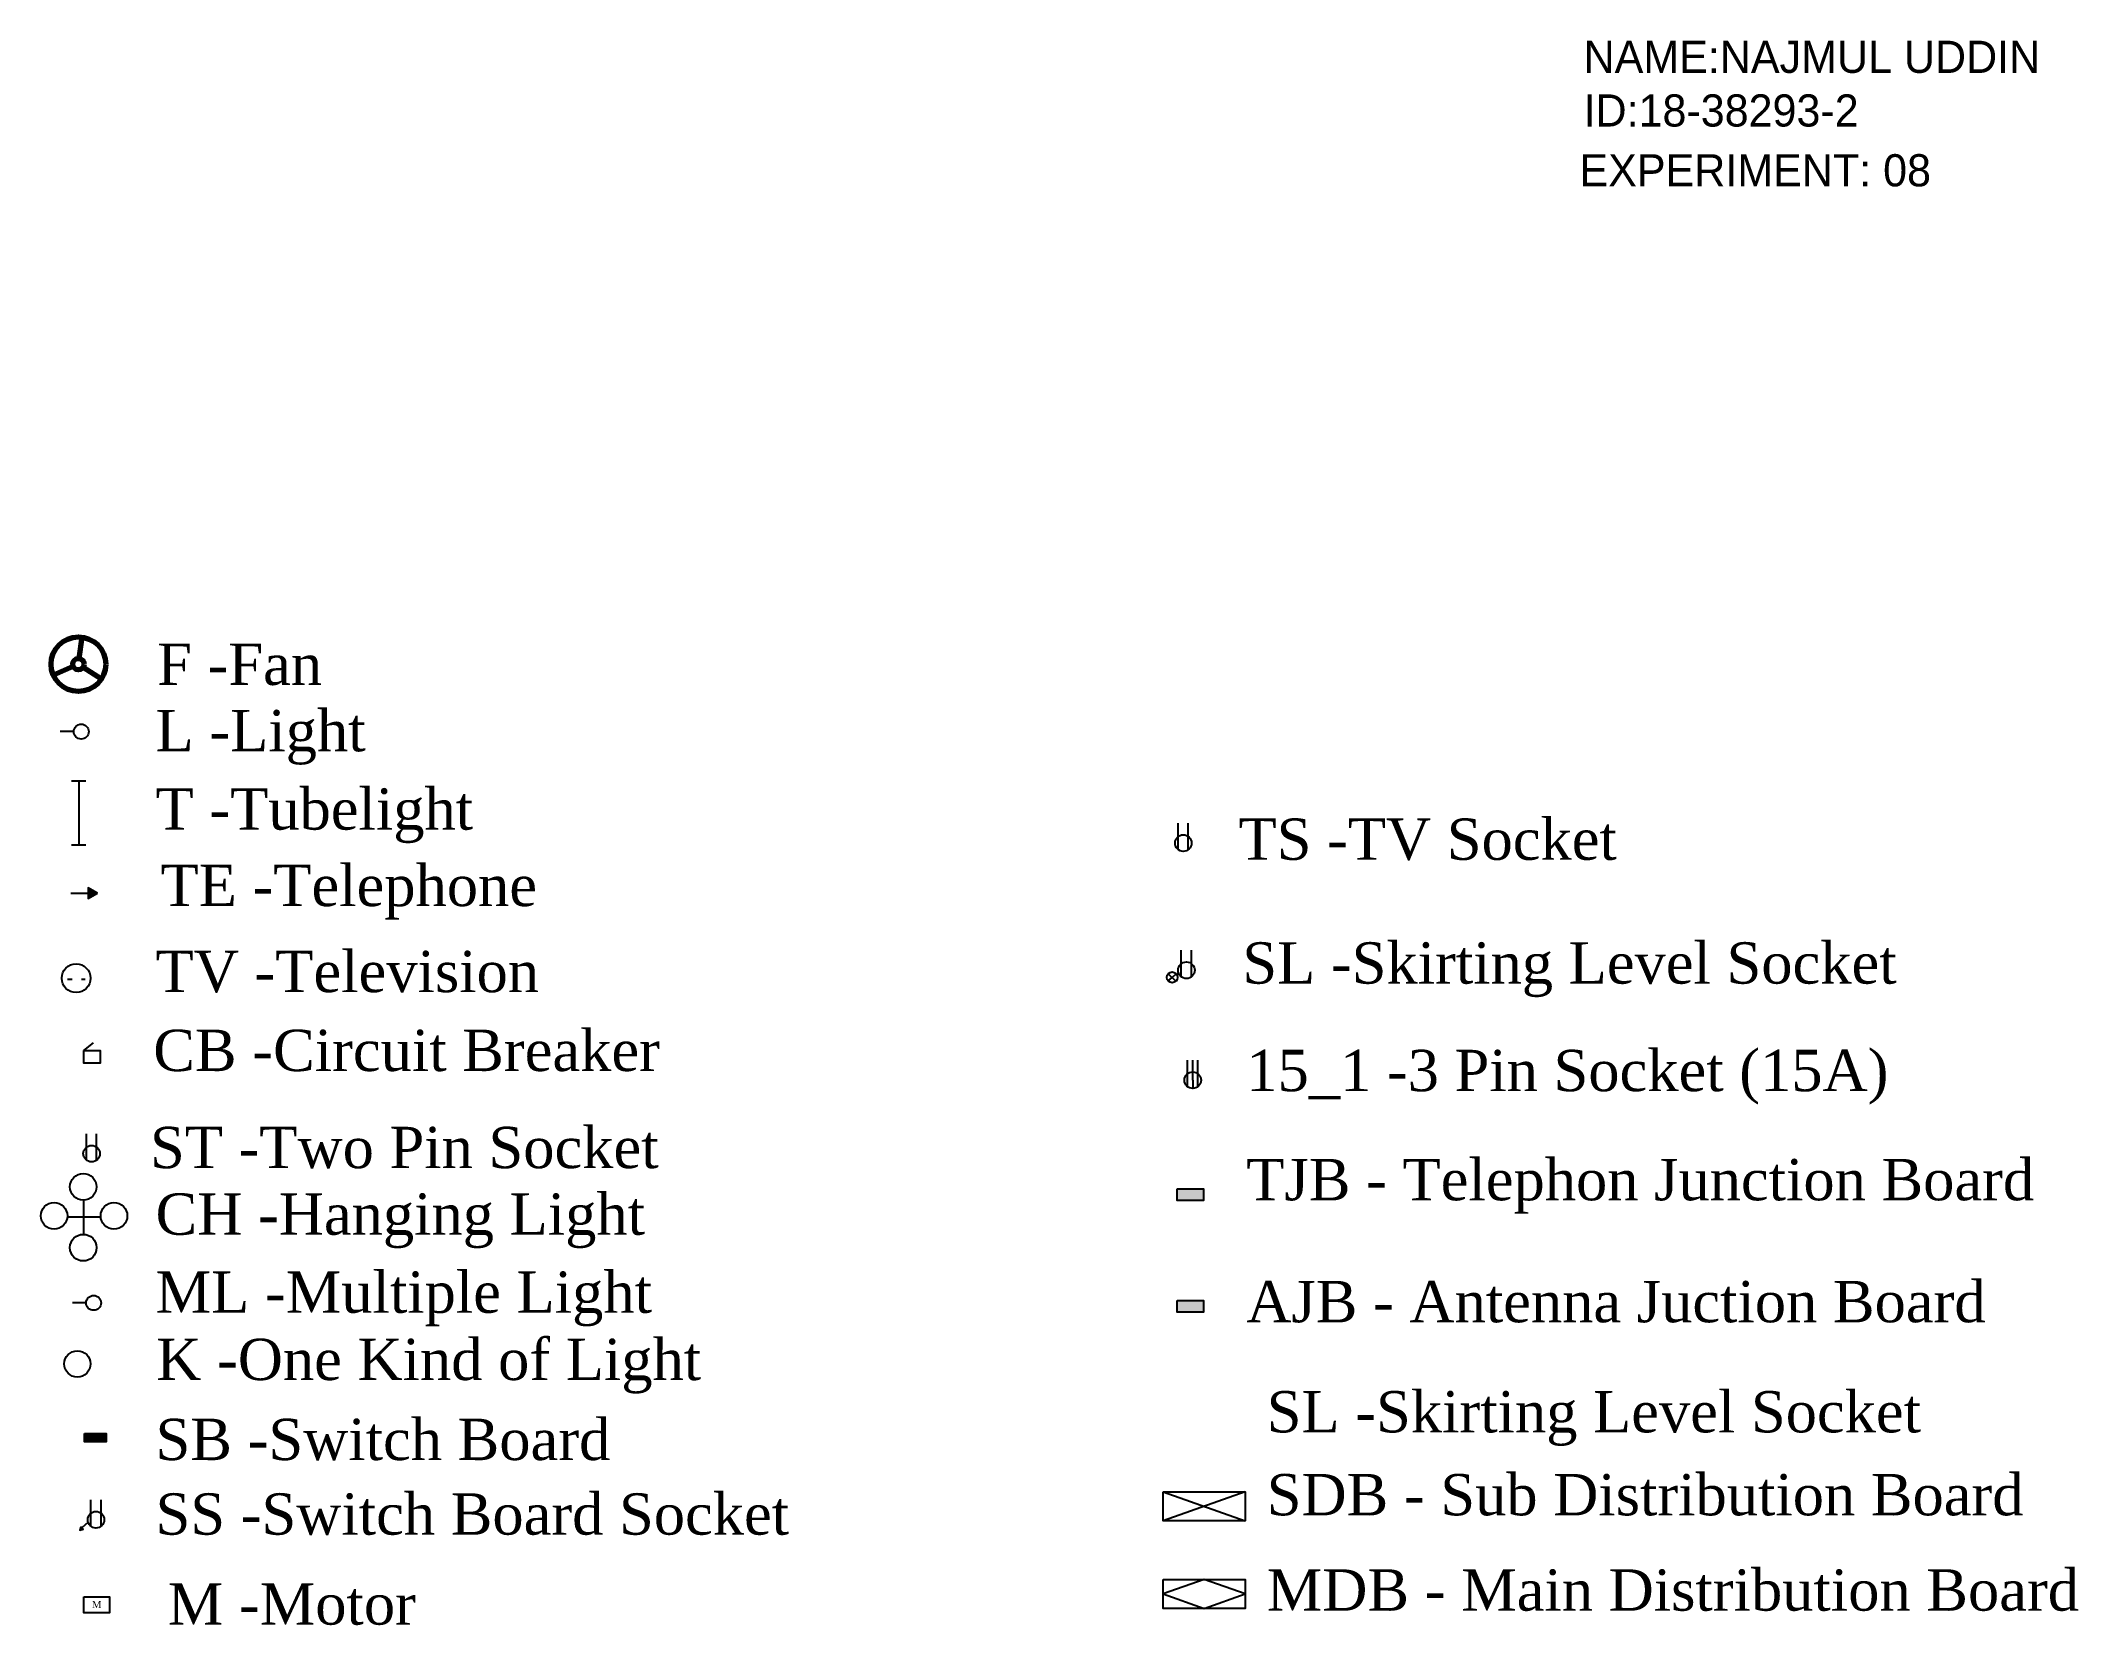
# Model space of a CAD drawing. Header units: inches. Extents: x -1325 to 3116, y -95 to 942.
# Drawn here: x -1325 to -439, y -35 to 655 of the extents above; entities that cross this region are included whole.
import ezdxf

# ---------------------------------------------------------------- set-up
doc = ezdxf.new("R2010")
doc.units = ezdxf.units.IN
doc.header["$MEASUREMENT"] = 0

msp = doc.modelspace()

# ---------------------------------------------------------------- texts
for s, p in [('NAME:NAJMUL UDDIN', (-654.22, 640.88)), ('ID:18-38293-2', (-654.22, 617.54)), ('EXPERIMENT: 08', (-656, 591.5))]:
    msp.add_text(s, height=14).set_placement(p)
at = {"char_height": 18, "attachment_point": 1}
for s, insert, width in [('{\\fTimes New Roman|b0|i0|c0|p18;F -Fan}', (-1274.84, 392.54), 122.9725), ('{\\fTimes New Roman|b0|i0|c0|p18;L -Light}', (-1275.54, 363.68), 122.9725), ('{\\fTimes New Roman|b0|i0|c0|p18;T -Tubelight}', (-1275.54, 329.57), 182.7544), ('{\\fTimes New Roman|b0|i0|c0|p18;TS -TV Socket}', (-804.35, 316.44), 285.2657), ('{\\fTimes New Roman|b0|i0|c0|p18;TE -Telephone}', (-1273.37, 296.3), 219.1102), ('{\\fTimes New Roman|b0|i0|c0|p18;TV -Television}', (-1275.54, 258.85), 219.1102), ('{\\fTimes New Roman|b0|i0|c0|p18;SL -Skirting Level Socket}', (-802.69, 262.56), 380.1553), ('{\\fTimes New Roman|b0|i0|c0|p18;CB -Circuit Breaker}', (-1276.54, 224.52), 305.1661), ('{\\fTimes New Roman|b0|i0|c0|p18;15_1 -3 Pin Socket (15A)}', (-800.96, 215.76), 380.1553), ('{\\fTimes New Roman|b0|i0|c0|p18;ST -Two Pin Socket}', (-1277.96, 182.26), 302.2715), ('{\\fTimes New Roman|b0|i0|c0|p18;TJB - Telephon Junction Board}', (-800.96, 168.27), 470.1247), ('{\\fTimes New Roman|b0|i0|c0|p18;CH -Hanging Light}', (-1275.54, 153.28), 285.2657), ('{\\fTimes New Roman|b0|i0|c0|p18;ML -Multiple Light}', (-1275.54, 119.31), 285.2657), ('{\\fTimes New Roman|b0|i0|c0|p18;AJB - Antenna Juction Board}', (-800.96, 115.19), 431.0015), ('{\\fTimes New Roman|b0|i0|c0|p18;K -One Kind of Light}', (-1275.25, 90.04), 310.8634), ('{\\fTimes New Roman|b0|i0|c0|p18;SL -Skirting Level Socket}', (-792.08, 67.26), 380.1553), ('{\\fTimes New Roman|b0|i0|c0|p18;SB -Switch Board}', (-1275.54, 55.22), 285.2657), ('{\\fTimes New Roman|b0|i0|c0|p18;SDB - Sub Distribution Board}', (-792.08, 31.17), 441.2726), ('{\\fTimes New Roman|b0|i0|c0|p18;SS -Switch Board Socket}', (-1275.54, 22.76), 367.5734), ('{\\fTimes New Roman|b0|i0|c0|p18;M -Motor}', (-1270.26, -16.4), 145.7282), ('{\\fTimes New Roman|b0|i0|c0|p18;MDB - Main Distribution Board}', (-792.08, -10.32), 467.1801)]:
    msp.add_mtext(s, dxfattribs=dict(at, insert=insert, width=width))
at = {"insert": (-1303.16, -24.18), "char_height": 3, "attachment_point": 1}
msp.add_mtext('{\\fTimes New Roman|b0|i0|c0|p18;M}', dxfattribs=at)

# ---------------------------------------------------------------- hatches: boundary and pattern name
h = msp.add_hatch(color=256)
h.set_gradient(one_color=1, tint=1)
h.paths.add_polyline_path([(-1300.79, 283.9), (-1304.89, 286.27), (-1304.89, 281.53)])
h = msp.add_hatch(color=256)
h.set_gradient(color1=(129, 169, 10), color2=(107, 140, 8), one_color=1, tint=0.29, name='SPHERICAL')
h.paths.add_polyline_path([(-831.09, 155.24), (-819.57, 155.24), (-819.57, 150.14), (-831.09, 150.14)])
h = msp.add_hatch(color=256)
h.set_gradient(color1=(27, 71, 152), color2=(32, 85, 182), one_color=1, tint=0.42, name='SPHERICAL')
h.paths.add_polyline_path([(-831.09, 106.65), (-819.57, 106.65), (-819.57, 101.55), (-831.09, 101.55)])
h = msp.add_hatch(color=256)
h.set_gradient(color1=(131, 145, 143), color2=(117, 132, 130), one_color=1, tint=0.49, name='SPHERICAL')
h.paths.add_polyline_path([(-1306.41, 48.78), (-1297.09, 48.78), (-1297.09, 45.11), (-1306.41, 45.11)])
h = msp.add_hatch(color=256)
h.set_gradient(color1=(7, 8, 8), color2=(28, 33, 33), one_color=1, tint=0.12, name='SPHERICAL')
h.paths.add_polyline_path([(-1308.12, 8.18), (-1308.43, 6.76), (-1307.05, 7.2)])

# ---------------------------------------------------------------- linework, layer by layer
at = {"lineweight": 70}
for p, q in [((-1308.8, 386.01), (-1307.55, 395.36)), ((-1311.38, 382.52), (-1320.01, 378.73)), ((-1307.08, 382.21), (-1299.09, 377.18))]:
    msp.add_line(p, q, dxfattribs=at)
for p, q in [((-1311.12, 354.23), (-1316.99, 354.23)), ((-1312.18, 332.75), (-1305.88, 332.75)), ((-1308.92, 332.75), (-1308.92, 304.99)), ((-830.62, 302.89), (-830.62, 314.42)), ((-826.19, 302.86), (-826.19, 314.42)), ((-1312.18, 304.96), (-1305.88, 304.96)), ((-1312.42, 283.9), (-1303.53, 283.9)), ((-829.24, 247.54), (-829.24, 259.06)), ((-824.81, 247.5), (-824.81, 259.06)), ((-835.01, 248.77), (-831.56, 245.62)), ((-833.2, 247.29), (-831.44, 248.83)), ((-1313.9, 246.56), (-1311.9, 246.56)), ((-1307.84, 246.56), (-1306.2, 246.56)), ((-835.01, 245.82), (-833.2, 247.29)), ((-833.2, 247.29), (-833.2, 247.29)), ((-1306.75, 215.5), (-1302.59, 218.81)), ((-826.51, 199.71), (-826.51, 211.24)), ((-824.27, 202.54), (-824.27, 211.24)), ((-822.08, 199.68), (-822.08, 211.24)), ((-824.27, 202.54), (-824.27, 198.94)), ((-1305.63, 167.73), (-1305.63, 179.25)), ((-1301.2, 167.69), (-1301.2, 179.25)), ((-1313.93, 143), (-1299.41, 143)), ((-1306.84, 150.32), (-1306.84, 135.44)), ((-1305.75, 105.62), (-1311.62, 105.62)), ((-1303.71, 8.42), (-1303.71, 19.95)), ((-1299.28, 8.39), (-1299.28, 19.95)), ((-837.07, 23.45), (-801.44, 10.75)), ((-801.44, 23.45), (-837.07, 10.75)), ((-1304.93, 10.24), (-1307.57, 7.67)), ((-819.26, -14.71), (-837.07, -21.06)), ((-801.44, -21.06), (-819.26, -14.71)), ((-837.07, -21.06), (-819.26, -27.41)), ((-819.26, -27.41), (-801.44, -21.06))]:
    msp.add_line(p, q)
for points in [[(-1300.79, 283.9), (-1304.89, 286.27), (-1304.89, 281.53)], [(-1306.75, 215.5), (-1299.7, 215.5), (-1299.7, 209.96), (-1306.75, 209.96)], [(-831.09, 155.24), (-819.57, 155.24), (-819.57, 150.14), (-831.09, 150.14)], [(-831.09, 106.65), (-819.57, 106.65), (-819.57, 101.55), (-831.09, 101.55)], [(-1306.41, 48.78), (-1297.09, 48.78), (-1297.09, 45.11), (-1306.41, 45.11)], [(-837.07, 23.45), (-801.44, 23.45), (-801.44, 10.75), (-837.07, 10.75)], [(-1308.12, 8.18), (-1308.43, 6.76), (-1307.05, 7.2)], [(-837.07, -14.71), (-801.44, -14.71), (-801.44, -27.41), (-837.07, -27.41)], [(-1306.75, -22.35), (-1295.65, -22.35), (-1295.65, -29.2), (-1306.75, -29.2)]]:
    msp.add_lwpolyline(points, close=True)
for radius in [11.9, 2.47]:
    msp.add_circle((-1309.14, 383.56), radius, dxfattribs=at)
for centre, radius in [((-1307.89, 354.23), 3.24), ((-828.38, 305.72), 3.61), ((-828.38, 305.72), 3.61), ((-1310.11, 246.9), 6.26), ((-833.2, 247.29), 2.34), ((-827.01, 250.37), 3.61), ((-827.01, 250.37), 3.61), ((-824.27, 202.54), 3.61), ((-824.27, 202.54), 3.61), ((-1303.39, 170.56), 3.61), ((-1303.39, 170.56), 3.61), ((-1307, 156.12), 5.79), ((-1319.71, 143.49), 5.79), ((-1293.64, 143.49), 5.79), ((-1307, 129.65), 5.79), ((-1302.52, 105.62), 3.24), ((-1309.55, 79.05), 5.71), ((-1301.47, 11.25), 3.61), ((-1301.47, 11.25), 3.61)]:
    msp.add_circle(centre, radius)

msp.set_redraw_order([(e.dxf.handle, doc.entitydb.next_handle()) for e in msp.query("TEXT MTEXT ATTDEF DIMENSION ARC_DIMENSION")])  # texts and dimensions are drawn at this point

doc.saveas('drawing.dxf')
